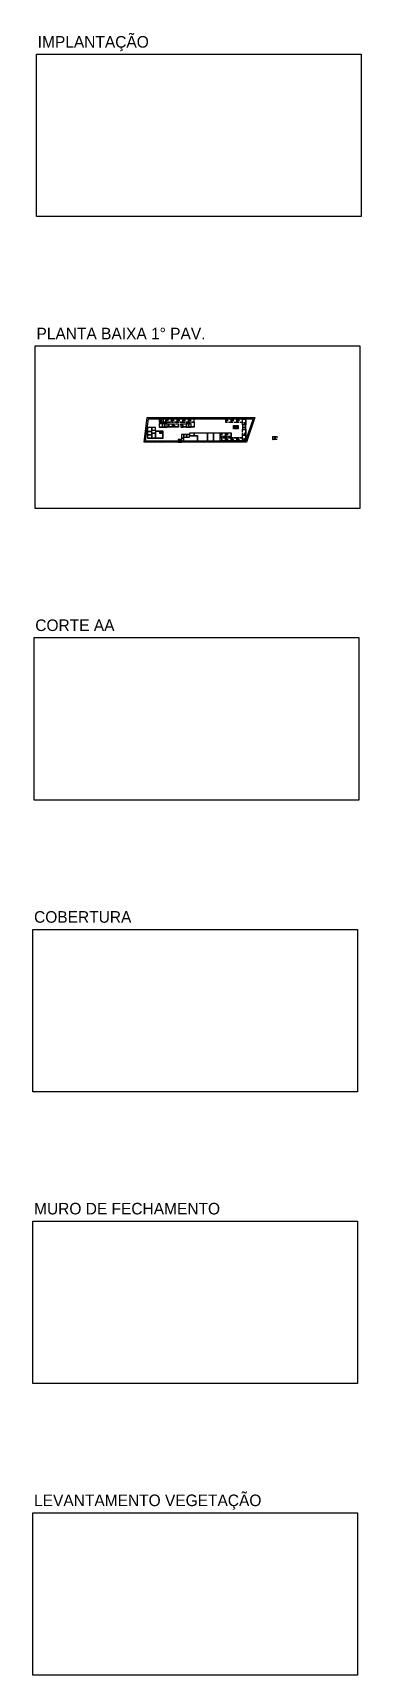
# Model space of a CAD drawing. Header units: centimetres. Extents: x 30244 to 739299, y -139216 to 99734.
# Drawn here: x 665680 to 705336, y -139216 to 59163 of the extents above; entities that cross this region are included whole.
import ezdxf

# ---------------------------------------------------------------- set-up
doc = ezdxf.new("R2010")
doc.units = ezdxf.units.CM
doc.header["$LTSCALE"] = 4
doc.linetypes.add('HIDDEN', pattern=[9.525, 6.35, -3.175])
for name, color, linetype in [('0.1', 1, 'Continuous'), ('0.2', 2, 'Continuous'), ('0.6', 6, 'Continuous'), ('LIMITE-L', 7, 'Continuous'), ('NOVO', 170, 'Continuous')]:
    doc.layers.add(name, color=color, linetype=linetype)
doc.layers.add('C-TEXTO-03', color=2, linetype='Continuous', lineweight=20)
doc.styles.add('Símbolos', font='ERASLGHT.TTF')

msp = doc.modelspace()

# ---------------------------------------------------------------- texts
at = {"layer": '0.1', "insert": (665826.86, -82165.127), "char_height": 1400, "width": 24161.92517, "attachment_point": 1, "style": 'Símbolos'}
msp.add_mtext('MURO DE FECHAMENTO', dxfattribs=at)
at = {"layer": 'C-TEXTO-03', "char_height": 1400, "attachment_point": 1, "style": 'Símbolos'}
for s, insert, width in [('IMPLANTAÇÃO', (666267.153, 58776.59), 19590.43881), ('PLANTA BAIXA 1° PAV.', (666120.389, 23541.16), 24161.92517), ('CORTE AA', (665973.624, -11694.269), 24161.92517), ('COBERTURA', (665826.86, -46929.698), 24161.92517), ('LEVANTAMENTO VEGETAÇÃO', (665826.86, -117400.557), 36068.0803)]:
    msp.add_mtext(s, dxfattribs=dict(at, insert=insert, width=width))

# ---------------------------------------------------------------- linework, layer by layer
at = {"color": 1, "ltscale": 0.05}
msp.add_lwpolyline([(694848.825, 10236.654), (694824.663, 10161.166), (694833.855, 10153.357), (694813.834, 10159.756), (694821.932, 10152.621), (694799.171, 10036.413)], dxfattribs=at)
at = {"layer": '0.1', "linetype": 'HIDDEN'}
for p, q in [((694793.844, 10233.241), (694793.844, 10398.241)), ((694793.844, 10038.241), (694793.844, 10233.241)), ((694823.844, 10248.241), (694823.844, 10398.241)), ((694823.844, 10156.556), (694823.844, 10233.241)), ((694853.844, 10248.241), (694853.844, 10398.241)), ((694883.844, 10248.241), (694883.844, 10398.241)), ((694913.844, 10248.241), (694913.844, 10398.241)), ((694943.844, 10248.241), (694943.844, 10398.241)), ((694973.844, 10248.241), (694973.844, 10398.241)), ((695003.844, 10248.241), (695003.844, 10398.241)), ((695033.844, 10233.241), (695033.844, 10398.241))]:
    msp.add_line(p, q, dxfattribs=at)
at = {"layer": '0.1'}
for p, q in [((695033.844, 10248.241), (694793.844, 10248.241)), ((695033.844, 10233.241), (694793.844, 10233.241))]:
    msp.add_line(p, q, dxfattribs=at)
msp.add_lwpolyline([(665680.095, -84361.822), (704895.469, -84361.822), (704895.469, -103980.851), (665680.095, -103980.851)], close=True, dxfattribs=at)
at = {"layer": '0.2'}
for p, q in [((694823.844, 10038.241), (694823.844, 10156.556)), ((694853.844, 10038.241), (694853.844, 10233.241)), ((694883.844, 10038.241), (694883.844, 10233.241)), ((694913.844, 10038.241), (694913.844, 10233.241)), ((694943.844, 10038.241), (694943.844, 10233.241)), ((694973.844, 10038.241), (694973.844, 10233.241)), ((695003.844, 10038.241), (695003.844, 10233.241)), ((695033.844, 10038.241), (695033.844, 10233.241))]:
    msp.add_line(p, q, dxfattribs=at)
at = {"layer": '0.6'}
for p, q in [((681986.457, 12296.477), (681971.457, 12296.477)), ((681986.457, 12176.477), (681971.457, 12176.477)), ((682114.457, 11916.556), (682099.457, 11916.556)), ((682306.457, 12166.477), (682306.457, 12151.477)), ((682426.457, 12166.477), (682426.457, 12151.477)), ((682434.457, 11926.556), (682434.457, 11941.556)), ((682554.457, 11926.556), (682554.457, 11941.556)), ((682666.457, 12296.477), (682651.457, 12296.477)), ((682666.457, 12176.477), (682651.457, 12176.477)), ((682794.457, 11916.556), (682779.457, 11916.556)), ((682796.457, 12166.477), (682796.457, 12151.477)), ((682924.457, 11926.556), (682924.457, 11941.556)), ((683346.457, 12296.477), (683331.457, 12296.477)), ((683346.457, 12176.477), (683331.457, 12176.477)), ((683476.457, 12166.477), (683476.457, 12151.477)), ((684026.457, 12296.477), (684011.457, 12296.477)), ((684026.457, 12176.477), (684011.457, 12176.477)), ((684156.457, 12166.477), (684156.457, 12151.477)), ((684706.457, 12296.477), (684691.457, 12296.477)), ((684706.457, 12176.477), (684691.457, 12176.477)), ((684836.457, 12166.477), (684836.457, 12151.477)), ((689197.69, 12268.013), (689182.69, 12268.013)), ((689197.69, 12148.013), (689182.69, 12148.013)), ((689327.69, 12138.013), (689327.69, 12123.013)), ((689877.69, 12268.013), (689862.69, 12268.013)), ((689877.69, 12148.013), (689862.69, 12148.013)), ((690007.69, 12138.013), (690007.69, 12123.013)), ((690557.69, 12268.013), (690542.69, 12268.013)), ((690557.69, 12148.013), (690542.69, 12148.013)), ((690687.69, 12138.013), (690687.69, 12123.013)), ((691032.69, 12048.013), (691032.69, 12033.013)), ((691152.69, 12048.013), (691152.69, 12033.013)), ((682114.457, 11796.556), (682099.457, 11796.556)), ((682794.457, 11796.556), (682779.457, 11796.556)), ((685547.69, 10807.013), (685192.659, 10807.013)), ((685547.69, 10792.013), (685192.659, 10792.013)), ((688517.69, 10562.013), (688502.69, 10562.013)), ((688517.69, 10442.013), (688502.69, 10442.013)), ((688517.69, 10242.013), (688502.69, 10242.013)), ((688517.69, 10122.013), (688502.69, 10122.013)), ((688647.69, 10432.013), (688647.69, 10417.013)), ((688647.69, 10252.013), (688647.69, 10267.013)), ((689197.69, 10562.013), (689182.69, 10562.013)), ((689197.69, 10442.013), (689182.69, 10442.013)), ((689197.69, 10242.013), (689182.69, 10242.013)), ((689197.69, 10122.013), (689182.69, 10122.013)), ((689327.69, 10432.013), (689327.69, 10417.013)), ((689327.69, 10252.013), (689327.69, 10267.013)), ((689877.69, 10242.013), (689862.69, 10242.013)), ((689877.69, 10122.013), (689862.69, 10122.013)), ((689933.501, 11531.577), (690473.501, 11531.577)), ((690007.69, 10252.013), (690007.69, 10267.013)), ((690557.69, 10242.013), (690542.69, 10242.013)), ((690557.69, 10122.013), (690542.69, 10122.013)), ((690687.69, 10252.013), (690687.69, 10267.013)), ((691022.69, 10917.013), (691007.69, 10917.013)), ((691032.69, 10787.013), (691032.69, 10772.013)), ((691032.69, 10107.013), (691032.69, 10092.013)), ((691152.69, 10787.013), (691152.69, 10772.013)), ((691152.69, 10107.013), (691152.69, 10092.013)), ((694843.844, 10024.274), (694663.844, 10024.274))]:
    msp.add_line(p, q, dxfattribs=at)
at = {"layer": '0.6', "lineweight": 9}
for p, q in [((694843.844, 10049.274), (694858.844, 10049.274)), ((695183.844, 10423.241), (695198.844, 10423.241)), ((695183.844, 10213.241), (695198.844, 10213.241))]:
    msp.add_line(p, q, dxfattribs=at)
at = {"layer": '0.6'}
for points in [[(680936.457, 12151.477), (681166.457, 12151.477), (681166.457, 12541.477), (680936.457, 12541.477)], [(680936.457, 11551.556), (681349.457, 11551.556), (681349.457, 11941.556), (680936.457, 11941.556)], [(680951.457, 12166.477), (681151.457, 12166.477), (681151.457, 12526.477), (680951.457, 12526.477)], [(680951.457, 11566.556), (681334.457, 11566.556), (681334.457, 11926.556), (680951.457, 11926.556)], [(681151.457, 12151.477), (681431.457, 12151.477), (681431.457, 12541.477), (681151.457, 12541.477)], [(681166.457, 12166.477), (681416.457, 12166.477), (681416.457, 12526.477), (681166.457, 12526.477)], [(681334.457, 11551.556), (681624.457, 11551.556), (681624.457, 11941.556), (681334.457, 11941.556)], [(681349.457, 11566.556), (681609.457, 11566.556), (681609.457, 11926.556), (681349.457, 11926.556)], [(681416.457, 12151.477), (681771.457, 12151.477), (681771.457, 12541.477), (681416.457, 12541.477)], [(681431.457, 12166.477), (681756.457, 12166.477), (681756.457, 12526.477), (681431.457, 12526.477)], [(681609.457, 11551.556), (681899.457, 11551.556), (681899.457, 11941.556), (681609.457, 11941.556)], [(681624.457, 11566.556), (681884.457, 11566.556), (681884.457, 11926.556), (681624.457, 11926.556)], [(683559.457, 11941.556), (684209.457, 11941.556), (684209.457, 11551.556), (683804.457, 11551.556), (683804.457, 11756.556), (683559.457, 11756.556)], [(684194.457, 11551.556), (684504.457, 11551.556), (684504.457, 11941.556), (684194.457, 11941.556)], [(684209.457, 11566.556), (684489.457, 11566.556), (684489.457, 11926.556), (684209.457, 11926.556)], [(684489.457, 11551.556), (684799.457, 11551.556), (684799.457, 11941.556), (684489.457, 11941.556)], [(684504.457, 11566.556), (684784.457, 11566.556), (684784.457, 11926.556), (684504.457, 11926.556)], [(679517.382, 10998.62), (680047.382, 10998.62), (680047.382, 11508.62), (679517.382, 11508.62)], [(679517.382, 10603.62), (680047.382, 10603.62), (680047.382, 11013.62), (679517.382, 11013.62)], [(679517.382, 10208.62), (680047.382, 10208.62), (680047.382, 10618.62), (679517.382, 10618.62)], [(679532.382, 11013.62), (680032.382, 11013.62), (680032.382, 11493.62), (679532.382, 11493.62)], [(679532.382, 10618.62), (680032.382, 10618.62), (680032.382, 10998.62), (679532.382, 10998.62)], [(679532.382, 10223.62), (680032.382, 10223.62), (680032.382, 10603.62), (679532.382, 10603.62)], [(680032.382, 11158.62), (680502.382, 11158.62), (680502.382, 11508.62), (680032.382, 11508.62)], [(680032.382, 10208.62), (680502.382, 10208.62), (680502.382, 10788.62), (680032.382, 10788.62)], [(680047.382, 11173.62), (680487.382, 11173.62), (680487.382, 11493.62), (680047.382, 11493.62)], [(680047.382, 10223.62), (680487.382, 10223.62), (680487.382, 10773.62), (680047.382, 10773.62)], [(680487.382, 10208.62), (681407.382, 10208.62), (681407.382, 11038.62), (680487.382, 11038.62)], [(680502.382, 10223.62), (681392.382, 10223.62), (681392.382, 11023.62), (680502.382, 11023.62)], [(680982.382, 10808.62), (681202.382, 10808.62), (681202.382, 11038.62), (680982.382, 11038.62)], [(680997.382, 10823.62), (681187.382, 10823.62), (681187.382, 11023.62), (680997.382, 11023.62)], [(681187.382, 10808.62), (681407.382, 10808.62), (681407.382, 11038.62), (681187.382, 11038.62)], [(681202.382, 10823.62), (681392.382, 10823.62), (681392.382, 11023.62), (681202.382, 11023.62)], [(683227.681, 9713.138), (683642.681, 9713.138), (683642.681, 10028.138), (683227.681, 10028.138)], [(683242.681, 9728.138), (683627.681, 9728.138), (683627.681, 10013.138), (683242.681, 10013.138)], [(683559.457, 11771.556), (683559.457, 11551.556), (683819.457, 11551.556), (683819.457, 11771.556)], [(683574.457, 11756.556), (683574.457, 11566.556), (683804.457, 11566.556), (683804.457, 11756.556)], [(683627.659, 10207.013), (683937.659, 10207.013), (683937.659, 10652.013), (683627.659, 10652.013)], [(683627.659, 9872.013), (683937.659, 9872.013), (683937.659, 10222.013), (683627.659, 10222.013)], [(683642.659, 10222.013), (683922.659, 10222.013), (683922.659, 10637.013), (683642.659, 10637.013)], [(683642.659, 9887.013), (683922.659, 9887.013), (683922.659, 10207.013), (683642.659, 10207.013)], [(683922.659, 10327.013), (684267.659, 10327.013), (684267.659, 10652.013), (683922.659, 10652.013)], [(683937.659, 10342.013), (684252.659, 10342.013), (684252.659, 10637.013), (683937.659, 10637.013)], [(684252.659, 10327.013), (684597.659, 10327.013), (684597.659, 10652.013), (684252.659, 10652.013)], [(684267.659, 10342.013), (684582.659, 10342.013), (684582.659, 10637.013), (684267.659, 10637.013)], [(684582.659, 10497.013), (685192.659, 10497.013), (685192.659, 10807.013), (684582.659, 10807.013)], [(684597.659, 10512.013), (685177.659, 10512.013), (685177.659, 10792.013), (684597.659, 10792.013)], [(686772.69, 9877.013), (687502.69, 9877.013), (687502.69, 10807.013), (686772.69, 10807.013)], [(686787.69, 9892.013), (687487.69, 9892.013), (687487.69, 10792.013), (686787.69, 10792.013)], [(687487.69, 9877.013), (688302.69, 9877.013), (688302.69, 10807.013), (687487.69, 10807.013)], [(687502.69, 9892.013), (688287.69, 9892.013), (688287.69, 10792.013), (687502.69, 10792.013)], [(689913.501, 11731.577), (690493.501, 11731.577), (690493.501, 11331.577), (689913.501, 11331.577)], [(689933.501, 11711.577), (690473.501, 11711.577), (690473.501, 11351.577), (689933.501, 11351.577)], [(691397.69, 11482.013), (691397.69, 11833.013), (691007.69, 11833.013), (691007.69, 11482.013)], [(691007.69, 11237.013), (691397.69, 11237.013), (691397.69, 11497.013), (691007.69, 11497.013)], [(691382.69, 11497.013), (691382.69, 11818.013), (691022.69, 11818.013), (691022.69, 11497.013)], [(691022.69, 11252.013), (691382.69, 11252.013), (691382.69, 11482.013), (691022.69, 11482.013)]]:
    msp.add_lwpolyline(points, close=True, dxfattribs=at)
for points in [[(681986.457, 12296.477), (681986.457, 12541.477), (681756.457, 12541.477), (681756.457, 12151.477), (681986.457, 12151.477), (681986.457, 12176.477)], [(681971.457, 12296.477), (681971.457, 12526.477), (681771.457, 12526.477), (681771.457, 12166.477), (681971.457, 12166.477), (681971.457, 12176.477)], [(682114.457, 11796.556), (682114.457, 11551.556), (681884.457, 11551.556), (681884.457, 11941.556), (682114.457, 11941.556), (682114.457, 11916.556)], [(682099.457, 11796.556), (682099.457, 11566.556), (681899.457, 11566.556), (681899.457, 11926.556), (682099.457, 11926.556), (682099.457, 11916.556)], [(682426.457, 12151.477), (682451.457, 12151.477), (682451.457, 12541.477), (681971.457, 12541.477), (681971.457, 12296.477)], [(681971.457, 12176.477), (681971.457, 12151.477), (682306.457, 12151.477)], [(682426.457, 12166.477), (682436.457, 12166.477), (682436.457, 12526.477), (681986.457, 12526.477), (681986.457, 12296.477)], [(681986.457, 12176.477), (681986.457, 12166.477), (682306.457, 12166.477)], [(682099.457, 11916.556), (682099.457, 11941.556), (682434.457, 11941.556)], [(682554.457, 11941.556), (682579.457, 11941.556), (682579.457, 11551.556), (682099.457, 11551.556), (682099.457, 11796.556)], [(682114.457, 11916.556), (682114.457, 11926.556), (682434.457, 11926.556)], [(682554.457, 11926.556), (682564.457, 11926.556), (682564.457, 11566.556), (682114.457, 11566.556), (682114.457, 11796.556)], [(682666.457, 12296.477), (682666.457, 12541.477), (682436.457, 12541.477), (682436.457, 12151.477), (682676.457, 12151.477), (682676.457, 12166.477)], [(682651.457, 12296.477), (682651.457, 12526.477), (682451.457, 12526.477), (682451.457, 12166.477), (682651.457, 12166.477), (682651.457, 12176.477)], [(682794.457, 11796.556), (682794.457, 11551.556), (682564.457, 11551.556), (682564.457, 11941.556), (682804.457, 11941.556), (682804.457, 11926.556)], [(682779.457, 11796.556), (682779.457, 11566.556), (682579.457, 11566.556), (682579.457, 11926.556), (682779.457, 11926.556), (682779.457, 11916.556)], [(682796.457, 12151.477), (683131.457, 12151.477), (683131.457, 12541.477), (682651.457, 12541.477), (682651.457, 12296.477)], [(682651.457, 12176.477), (682651.457, 12166.477)], [(682796.457, 12166.477), (683116.457, 12166.477), (683116.457, 12526.477), (682666.457, 12526.477), (682666.457, 12296.477)], [(682666.457, 12176.477), (682666.457, 12166.477), (682676.457, 12166.477)], [(682666.457, 12166.477), (682666.457, 12176.477)], [(682924.457, 11941.556), (683259.457, 11941.556), (683259.457, 11551.556), (682779.457, 11551.556), (682779.457, 11796.556)], [(682779.457, 11916.556), (682779.457, 11926.556)], [(682794.457, 11926.556), (682794.457, 11916.556)], [(682924.457, 11926.556), (683244.457, 11926.556), (683244.457, 11566.556), (682794.457, 11566.556), (682794.457, 11796.556)], [(682794.457, 11916.556), (682794.457, 11926.556), (682804.457, 11926.556)], [(683346.457, 12296.477), (683346.457, 12541.477), (683116.457, 12541.477), (683116.457, 12151.477), (683356.457, 12151.477), (683356.457, 12166.477)], [(683331.457, 12296.477), (683331.457, 12526.477), (683131.457, 12526.477), (683131.457, 12166.477), (683331.457, 12166.477), (683331.457, 12176.477)], [(683476.457, 12151.477), (683811.457, 12151.477), (683811.457, 12541.477), (683331.457, 12541.477), (683331.457, 12296.477)], [(683331.457, 12176.477), (683331.457, 12166.477)], [(683476.457, 12166.477), (683796.457, 12166.477), (683796.457, 12526.477), (683346.457, 12526.477), (683346.457, 12296.477)], [(683346.457, 12166.477), (683346.457, 12176.477)], [(683346.457, 12176.477), (683346.457, 12166.477), (683356.457, 12166.477)], [(683574.457, 11926.556), (684194.457, 11926.556), (684194.457, 11566.556), (683819.457, 11566.556), (683819.457, 11771.556), (683574.457, 11771.556), (683574.457, 11926.556)], [(684026.457, 12296.477), (684026.457, 12541.477), (683796.457, 12541.477), (683796.457, 12151.477), (684036.457, 12151.477), (684036.457, 12166.477)], [(684011.457, 12296.477), (684011.457, 12526.477), (683811.457, 12526.477), (683811.457, 12166.477), (684011.457, 12166.477), (684011.457, 12176.477)], [(684156.457, 12151.477), (684491.457, 12151.477), (684491.457, 12541.477), (684011.457, 12541.477), (684011.457, 12296.477)], [(684011.457, 12176.477), (684011.457, 12166.477)], [(684156.457, 12166.477), (684476.457, 12166.477), (684476.457, 12526.477), (684026.457, 12526.477), (684026.457, 12296.477)], [(684026.457, 12166.477), (684026.457, 12176.477)], [(684026.457, 12176.477), (684026.457, 12166.477), (684036.457, 12166.477)], [(684706.457, 12296.477), (684706.457, 12541.477), (684476.457, 12541.477), (684476.457, 12151.477), (684716.457, 12151.477), (684716.457, 12166.477)], [(684691.457, 12296.477), (684691.457, 12526.477), (684491.457, 12526.477), (684491.457, 12166.477), (684691.457, 12166.477), (684691.457, 12176.477)], [(684836.457, 12151.477), (685171.457, 12151.477), (685171.457, 12541.477), (684691.457, 12541.477), (684691.457, 12296.477)], [(684691.457, 12176.477), (684691.457, 12166.477)], [(684836.457, 12166.477), (685156.457, 12166.477), (685156.457, 12526.477), (684706.457, 12526.477), (684706.457, 12296.477)], [(684706.457, 12166.477), (684706.457, 12176.477)], [(684706.457, 12176.477), (684706.457, 12166.477), (684716.457, 12166.477)], [(685171.457, 12151.477), (685171.457, 11551.556), (684799.457, 11551.556)], [(685156.457, 12151.477), (685156.457, 11566.556), (684799.457, 11566.556)], [(689197.69, 12268.013), (689197.69, 12513.013), (688967.69, 12513.013), (688967.69, 12123.013), (689207.69, 12123.013), (689207.69, 12138.013)], [(689182.69, 12268.013), (689182.69, 12498.013), (688982.69, 12498.013), (688982.69, 12138.013), (689182.69, 12138.013), (689182.69, 12148.013)], [(689327.69, 12123.013), (689662.69, 12123.013), (689662.69, 12513.013), (689182.69, 12513.013), (689182.69, 12268.013)], [(689182.69, 12148.013), (689182.69, 12138.013)], [(689327.69, 12138.013), (689647.69, 12138.013), (689647.69, 12498.013), (689197.69, 12498.013), (689197.69, 12268.013)], [(689197.69, 12138.013), (689197.69, 12148.013)], [(689197.69, 12148.013), (689197.69, 12138.013), (689207.69, 12138.013)], [(689877.69, 12268.013), (689877.69, 12513.013), (689647.69, 12513.013), (689647.69, 12123.013), (689887.69, 12123.013), (689887.69, 12138.013)], [(689862.69, 12268.013), (689862.69, 12498.013), (689662.69, 12498.013), (689662.69, 12138.013), (689862.69, 12138.013), (689862.69, 12148.013)], [(690007.69, 12123.013), (690342.69, 12123.013), (690342.69, 12513.013), (689862.69, 12513.013), (689862.69, 12268.013)], [(689862.69, 12148.013), (689862.69, 12138.013)], [(690007.69, 12138.013), (690327.69, 12138.013), (690327.69, 12498.013), (689877.69, 12498.013), (689877.69, 12268.013)], [(689877.69, 12138.013), (689877.69, 12148.013)], [(689877.69, 12148.013), (689877.69, 12138.013), (689887.69, 12138.013)], [(690557.69, 12268.013), (690557.69, 12513.013), (690327.69, 12513.013), (690327.69, 12123.013), (690567.69, 12123.013), (690567.69, 12138.013)], [(690542.69, 12268.013), (690542.69, 12498.013), (690342.69, 12498.013), (690342.69, 12138.013), (690542.69, 12138.013), (690542.69, 12148.013)], [(690687.69, 12123.013), (691022.69, 12123.013), (691022.69, 12513.013), (690542.69, 12513.013), (690542.69, 12268.013)], [(690542.69, 12148.013), (690542.69, 12138.013)], [(690687.69, 12138.013), (691007.69, 12138.013), (691007.69, 12498.013), (690557.69, 12498.013), (690557.69, 12268.013)], [(690557.69, 12138.013), (690557.69, 12148.013)], [(690557.69, 12148.013), (690557.69, 12138.013), (690567.69, 12138.013)], [(691152.69, 12048.013), (691397.69, 12048.013), (691397.69, 11818.013), (691007.69, 11818.013), (691007.69, 12058.013), (691007.69, 12513.013), (691397.69, 12513.013), (691397.69, 12033.013), (691152.69, 12033.013)], [(691032.69, 12048.013), (691022.69, 12048.013), (691022.69, 12058.013), (691022.69, 12498.013), (691382.69, 12498.013), (691382.69, 12048.013), (691152.69, 12048.013)], [(691022.69, 12048.013), (691032.69, 12048.013)], [(691152.69, 12033.013), (691382.69, 12033.013), (691382.69, 11833.013), (691022.69, 11833.013), (691022.69, 12033.013), (691032.69, 12033.013)], [(691032.69, 12033.013), (691022.69, 12033.013)], [(685192.659, 10512.013), (685562.69, 10512.013)], [(685192.659, 10497.013), (685547.69, 10497.013)], [(685547.69, 10497.013), (685547.69, 9877.264), (686787.69, 9877.264), (686787.69, 10807.013), (685547.69, 10807.013)], [(685562.69, 10512.013), (685562.69, 9892.264), (686772.69, 9892.264), (686772.69, 10792.013), (685547.69, 10792.013)], [(688517.69, 10562.013), (688517.69, 10807.013), (688287.69, 10807.013), (688287.69, 10417.013), (688527.69, 10417.013), (688527.69, 10432.013)], [(688517.69, 10122.013), (688517.69, 9877.013), (688287.69, 9877.013), (688287.69, 10267.013), (688527.69, 10267.013), (688527.69, 10252.013)], [(688502.69, 10562.013), (688502.69, 10792.013), (688302.69, 10792.013), (688302.69, 10432.013), (688502.69, 10432.013), (688502.69, 10442.013)], [(688502.69, 10122.013), (688502.69, 9892.013), (688302.69, 9892.013), (688302.69, 10252.013), (688502.69, 10252.013), (688502.69, 10242.013)], [(688647.69, 10417.013), (688982.69, 10417.013), (688982.69, 10807.013), (688502.69, 10807.013), (688502.69, 10562.013)], [(688502.69, 10442.013), (688502.69, 10432.013)], [(688647.69, 10267.013), (688982.69, 10267.013), (688982.69, 9877.013), (688502.69, 9877.013), (688502.69, 10122.013)], [(688502.69, 10242.013), (688502.69, 10252.013)], [(688647.69, 10432.013), (688967.69, 10432.013), (688967.69, 10792.013), (688517.69, 10792.013), (688517.69, 10562.013)], [(688517.69, 10432.013), (688517.69, 10442.013)], [(688517.69, 10442.013), (688517.69, 10432.013), (688527.69, 10432.013)], [(688517.69, 10252.013), (688517.69, 10242.013)], [(688647.69, 10252.013), (688967.69, 10252.013), (688967.69, 9892.013), (688517.69, 9892.013), (688517.69, 10122.013)], [(688517.69, 10242.013), (688517.69, 10252.013), (688527.69, 10252.013)], [(689197.69, 10562.013), (689197.69, 10807.013), (688967.69, 10807.013), (688967.69, 10417.013), (689207.69, 10417.013), (689207.69, 10432.013)], [(689197.69, 10122.013), (689197.69, 9877.013), (688967.69, 9877.013), (688967.69, 10267.013), (689207.69, 10267.013), (689207.69, 10252.013)], [(689182.69, 10562.013), (689182.69, 10792.013), (688982.69, 10792.013), (688982.69, 10432.013), (689182.69, 10432.013), (689182.69, 10442.013)], [(689182.69, 10122.013), (689182.69, 9892.013), (688982.69, 9892.013), (688982.69, 10252.013), (689182.69, 10252.013), (689182.69, 10242.013)], [(689327.69, 10417.013), (689662.69, 10417.013), (689662.69, 10807.013), (689182.69, 10807.013), (689182.69, 10562.013)], [(689182.69, 10442.013), (689182.69, 10432.013)], [(689327.69, 10267.013), (689662.69, 10267.013), (689662.69, 9877.013), (689182.69, 9877.013), (689182.69, 10122.013)], [(689182.69, 10242.013), (689182.69, 10252.013)], [(689327.69, 10432.013), (689647.69, 10432.013), (689647.69, 10792.013), (689197.69, 10792.013), (689197.69, 10562.013)], [(689197.69, 10432.013), (689197.69, 10442.013)], [(689197.69, 10442.013), (689197.69, 10432.013), (689207.69, 10432.013)], [(689197.69, 10252.013), (689197.69, 10242.013)], [(689327.69, 10252.013), (689647.69, 10252.013), (689647.69, 9892.013), (689197.69, 9892.013), (689197.69, 10122.013)], [(689197.69, 10242.013), (689197.69, 10252.013), (689207.69, 10252.013)], [(689877.69, 10122.013), (689877.69, 9877.013), (689647.69, 9877.013), (689647.69, 10267.013), (689887.69, 10267.013), (689887.69, 10252.013)], [(689862.69, 10122.013), (689862.69, 9892.013), (689662.69, 9892.013), (689662.69, 10252.013), (689862.69, 10252.013), (689862.69, 10242.013)], [(690007.69, 10267.013), (690342.69, 10267.013), (690342.69, 9877.013), (689862.69, 9877.013), (689862.69, 10122.013)], [(689862.69, 10242.013), (689862.69, 10252.013)], [(689877.69, 10252.013), (689877.69, 10242.013)], [(690007.69, 10252.013), (690327.69, 10252.013), (690327.69, 9892.013), (689877.69, 9892.013), (689877.69, 10122.013)], [(689877.69, 10242.013), (689877.69, 10252.013), (689887.69, 10252.013)], [(690557.69, 10122.013), (690557.69, 9877.013), (690327.69, 9877.013), (690327.69, 10267.013), (690567.69, 10267.013), (690567.69, 10252.013)], [(690542.69, 10122.013), (690542.69, 9892.013), (690342.69, 9892.013), (690342.69, 10252.013), (690542.69, 10252.013), (690542.69, 10242.013)], [(690687.69, 10267.013), (691022.69, 10267.013), (691022.69, 9877.013), (690542.69, 9877.013), (690542.69, 10122.013)], [(690542.69, 10242.013), (690542.69, 10252.013)], [(690557.69, 10252.013), (690557.69, 10242.013)], [(690687.69, 10252.013), (691007.69, 10252.013), (691007.69, 9892.013), (690557.69, 9892.013), (690557.69, 10122.013)], [(690557.69, 10242.013), (690557.69, 10252.013), (690567.69, 10252.013)], [(691007.69, 10917.013), (691007.69, 11252.013), (691397.69, 11252.013), (691397.69, 10772.013), (691152.69, 10772.013)], [(691152.69, 10787.013), (691397.69, 10787.013), (691397.69, 10557.013), (691007.69, 10557.013), (691007.69, 10797.013), (691022.69, 10797.013)], [(691152.69, 10107.013), (691397.69, 10107.013), (691397.69, 9877.013), (691007.69, 9877.013), (691007.69, 10117.013), (691007.69, 10572.013), (691397.69, 10572.013), (691397.69, 10092.013), (691152.69, 10092.013)], [(691022.69, 10917.013), (691022.69, 11237.013), (691382.69, 11237.013), (691382.69, 10787.013), (691152.69, 10787.013)], [(691032.69, 10787.013), (691022.69, 10787.013), (691022.69, 10797.013)], [(691022.69, 10787.013), (691032.69, 10787.013)], [(691152.69, 10772.013), (691382.69, 10772.013), (691382.69, 10572.013), (691022.69, 10572.013), (691022.69, 10772.013), (691032.69, 10772.013)], [(691032.69, 10772.013), (691022.69, 10772.013)], [(691032.69, 10107.013), (691022.69, 10107.013), (691022.69, 10117.013), (691022.69, 10557.013), (691382.69, 10557.013), (691382.69, 10107.013), (691152.69, 10107.013)], [(691022.69, 10107.013), (691032.69, 10107.013)], [(691152.69, 10092.013), (691382.69, 10092.013), (691382.69, 9892.013), (691022.69, 9892.013), (691022.69, 10092.013), (691032.69, 10092.013)], [(691032.69, 10092.013), (691022.69, 10092.013)], [(694843.844, 10039.274), (694643.844, 10039.274)], [(694683.444, 10024.274), (694688.444, 10024.274)], [(694781.844, 10398.241), (695183.844, 10398.241)], [(695198.844, 10398.241), (695198.844, 10423.241)], [(683937.618, 9887.86), (685547.69, 9892.261)], [(683937.659, 9872.86), (685547.69, 9877.261)]]:
    msp.add_lwpolyline(points, dxfattribs=at)
at = {"layer": '0.6', "lineweight": 9}
for points in [[(694781.844, 10413.241), (694628.844, 10413.241), (694628.844, 10023.241), (695183.844, 10023.241)], [(694781.844, 10398.241), (694643.844, 10398.241), (694643.844, 10038.241), (695183.844, 10038.241), (695183.844, 10048.241)], [(694663.844, 10024.274), (694843.844, 10024.274)], [(695183.844, 10413.241), (694796.844, 10413.241)], [(694858.844, 10024.274), (694858.844, 10049.274)], [(695183.844, 10213.241), (695183.844, 10398.241)], [(695198.844, 10213.241), (695198.844, 10413.241)]]:
    msp.add_lwpolyline(points, dxfattribs=at)
at = {"layer": '0.6'}
msp.add_arc((680777.872, 8801.636), 992.987, 64.66472713, 115.64853404, dxfattribs=at)
at = {"layer": 'LIMITE-L'}
for points in [[(691483.936, 9735.709), (679126.632, 9701.927), (679508.517, 12691.477), (692508.957, 12691.477)], [(691377.089, 9885.417), (679297.071, 9852.394), (679640.575, 12541.477), (692298.176, 12541.477)]]:
    msp.add_lwpolyline(points, close=True, dxfattribs=at)
at = {"layer": 'NOVO'}
for points in [[(666120.389, 56579.895), (705335.763, 56579.895), (705335.763, 36960.866), (666120.389, 36960.866)], [(665973.624, 21344.466), (705188.998, 21344.466), (705188.998, 1725.437), (665973.624, 1725.437)], [(665826.86, -13890.964), (705042.234, -13890.964), (705042.234, -33509.992), (665826.86, -33509.992)], [(665680.095, -49126.393), (704895.469, -49126.393), (704895.469, -68745.421), (665680.095, -68745.421)], [(665680.095, -119597.252), (704895.469, -119597.252), (704895.469, -139216.28), (665680.095, -139216.28)]]:
    msp.add_lwpolyline(points, close=True, dxfattribs=at)

msp.set_redraw_order([(e.dxf.handle, doc.entitydb.next_handle()) for e in msp.query("TEXT MTEXT ATTDEF DIMENSION ARC_DIMENSION")])  # texts and dimensions are drawn at this point

doc.saveas('drawing.dxf')
